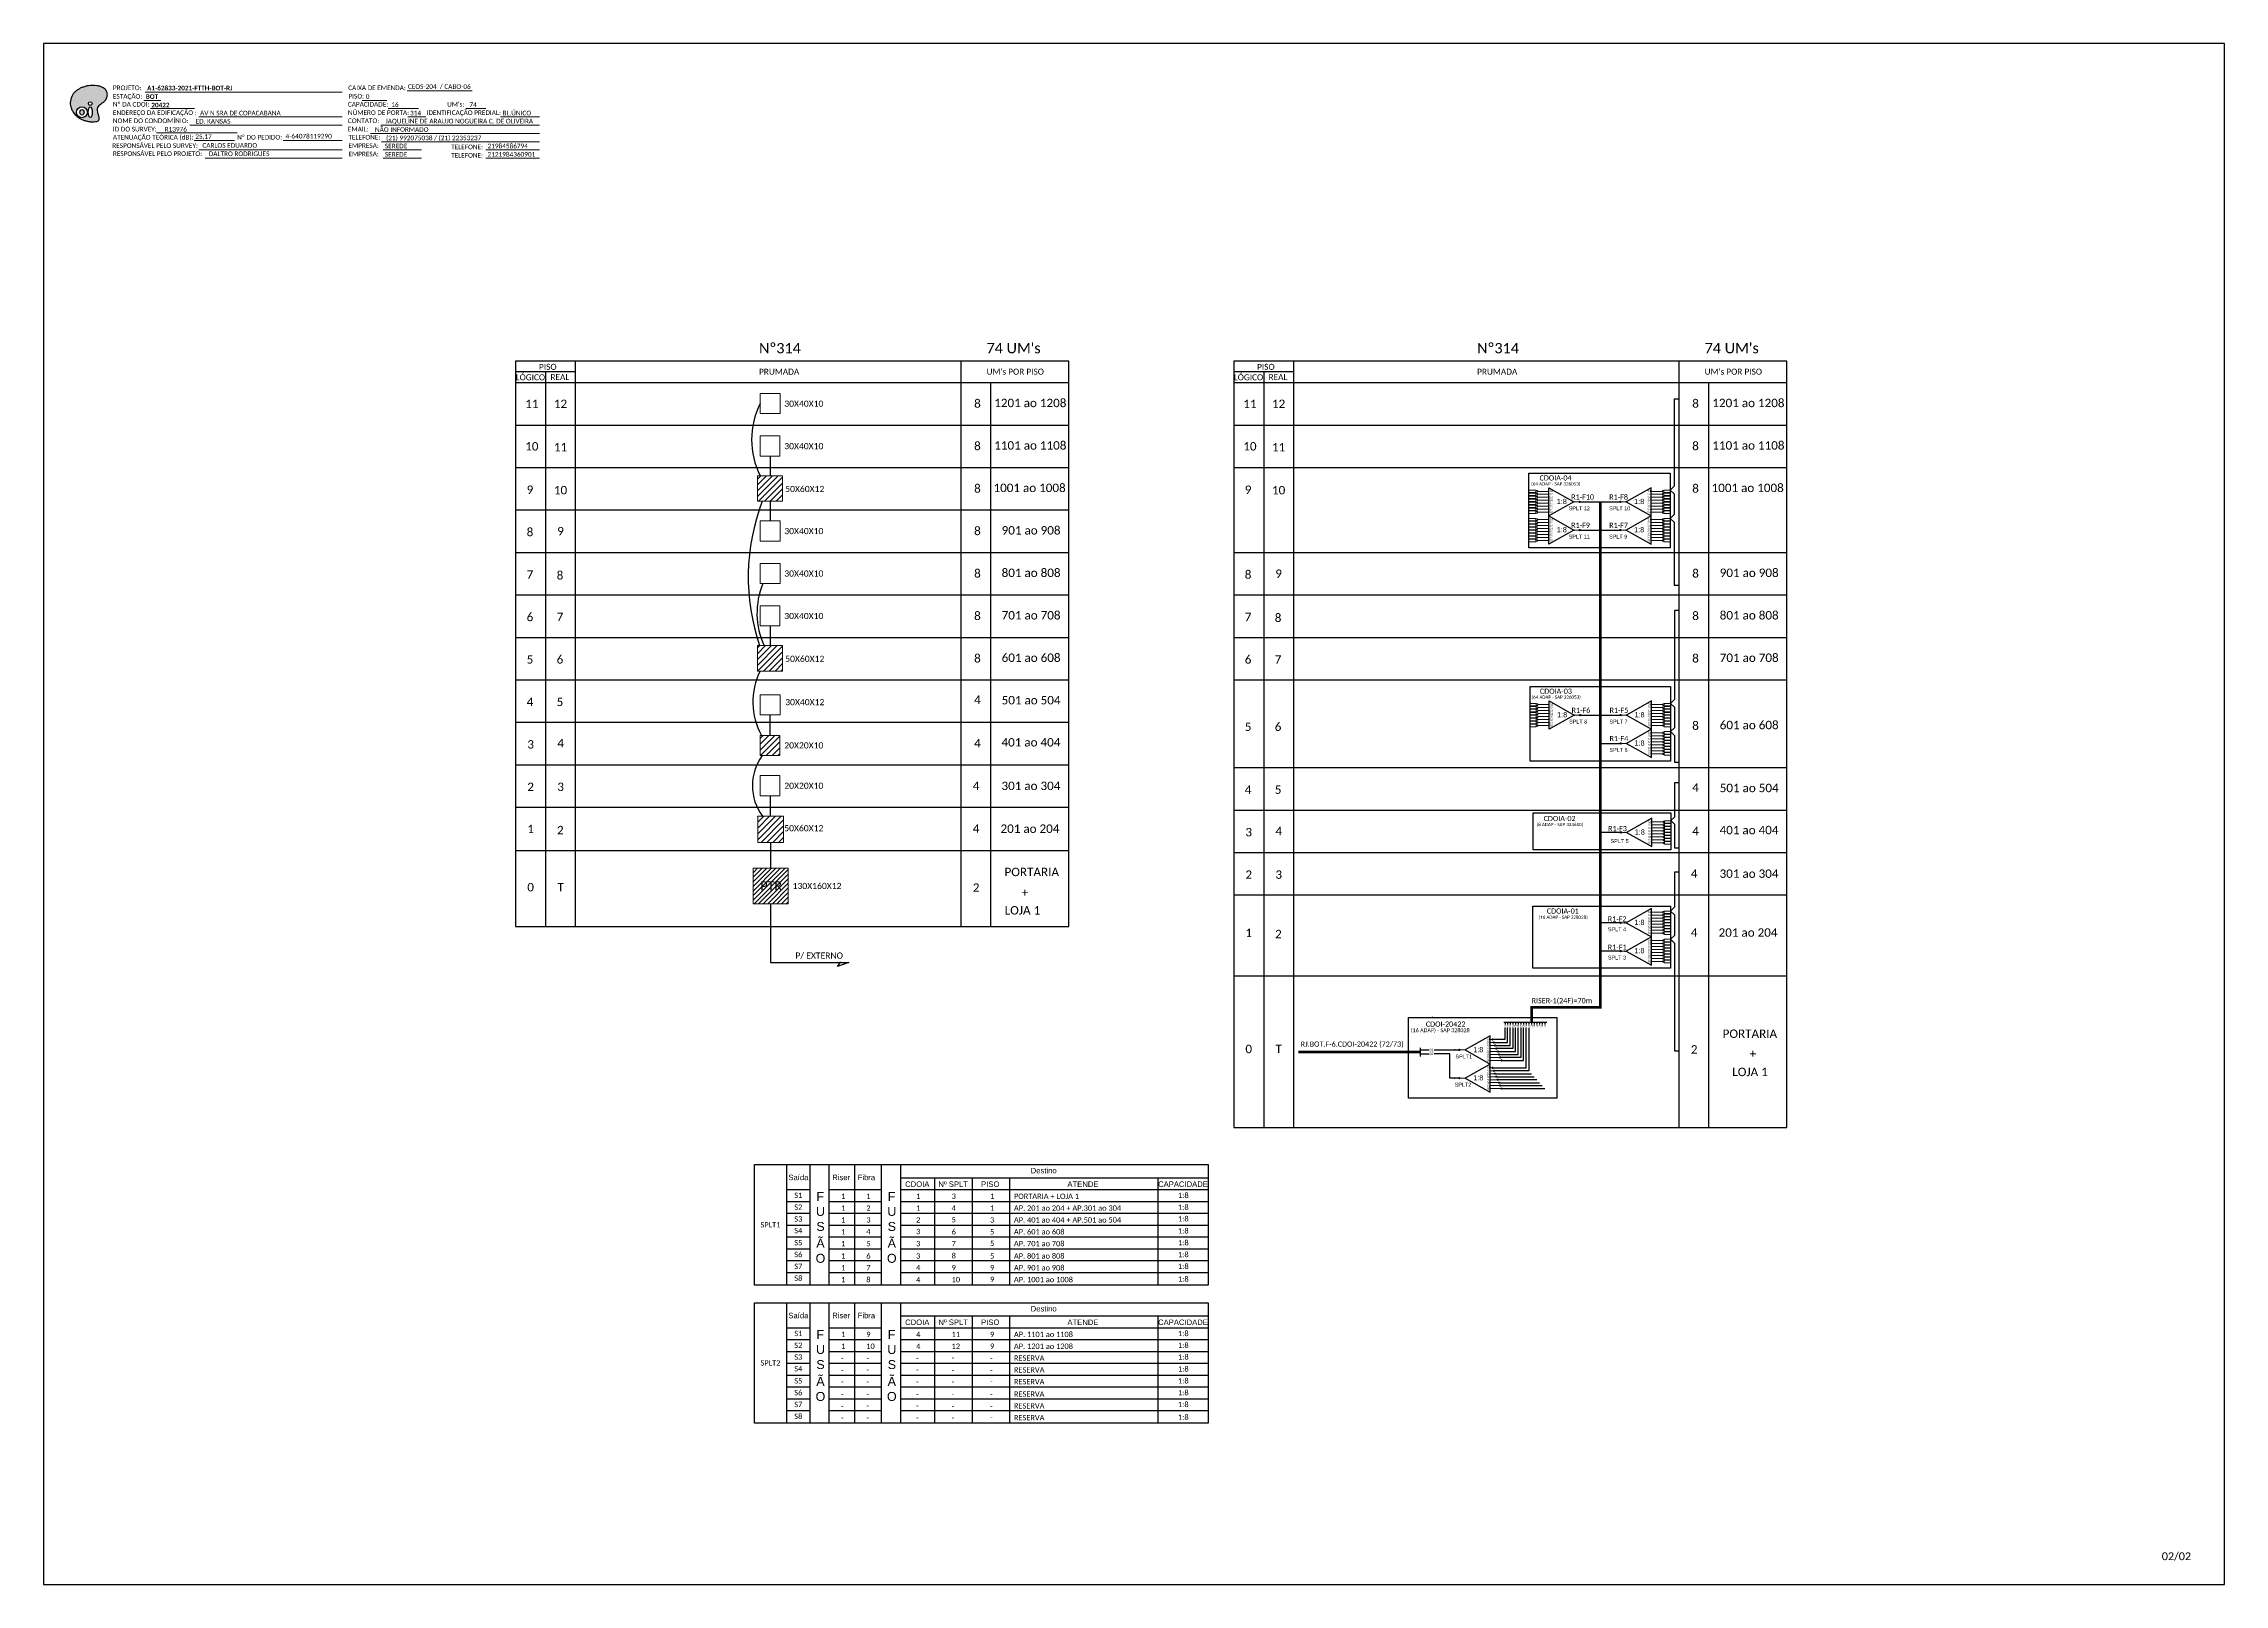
# Model space of a CAD drawing. Header units: metres. Extents: x -1286 to 419, y -500 to 94.
# Drawn here: x -422 to 419, y -500 to 94 of the extents above; entities that cross this region are included whole.
import ezdxf
from ezdxf.enums import TextEntityAlignment as Align

# ---------------------------------------------------------------- set-up
doc = ezdxf.new("R2010")
doc.units = ezdxf.units.M
doc.styles.add('ARIAL', font='arial.ttf')
doc.styles.add('WMF-Calibri0', font='calibri.ttf')
doc.styles.add('WMF-Calibri1', font='calibrib.ttf')
doc.linetypes.add('RESERVA', pattern='A,0.5,-0.15,["RESERVA",Standard,S=0.18,R=0,X=0,Y=-0.1],-1.3', length=1.95)

# ---------------------------------------------------------------- blocks, each defined once
blk = doc.blocks.new('SPLT_1-8_SC-APC')
at = {"color": 1, "lineweight": 0}
blk.add_lwpolyline([(-17.04, -7.55), (-19.26, -7.55)], dxfattribs=at)
at = {"color": 1}
blk.add_lwpolyline([(-7.37, -2.1), (-17.04, -7.55), (-7.37, -13), (-7.37, -2.1)], dxfattribs=at)
at = {"color": 3, "lineweight": 0}
for points in [[(-2.99, -3.51), (-7.37, -3.51)], [(-7.37, -4.66), (-2.99, -4.66)], [(-7.37, -5.82), (-2.99, -5.82)], [(-7.37, -6.97), (-2.99, -6.97)], [(-7.37, -8.12), (-2.99, -8.12)], [(-2.41, -3.02), (-2.41, -4)], [(-2.41, -3.02), (0, -3.02)], [(-2.41, -4), (0, -4)], [(-2.41, -4.17), (-2.41, -5.16)], [(-2.41, -4.17), (0, -4.17)], [(-2.41, -5.16), (0, -5.16)], [(-2.41, -5.32), (-2.41, -6.31)], [(-2.41, -5.32), (0, -5.32)], [(-2.41, -6.31), (0, -6.31)], [(-2.41, -6.48), (-2.41, -7.46)], [(-2.41, -6.48), (0, -6.48)], [(-2.41, -7.46), (0, -7.46)], [(-2.41, -7.63), (-2.41, -8.62)], [(-2.41, -7.63), (0, -7.63)], [(-7.37, -9.28), (-2.99, -9.28)], [(-7.37, -10.43), (-2.99, -10.43)], [(-7.37, -11.58), (-2.99, -11.58)], [(-2.41, -8.62), (0, -8.62)], [(-2.41, -8.78), (-2.41, -9.77)], [(-2.41, -8.78), (0, -8.78)], [(-2.41, -9.77), (0, -9.77)], [(-2.41, -9.94), (-2.41, -10.92)], [(-2.41, -9.94), (0, -9.94)], [(-2.41, -10.92), (0, -10.92)], [(-2.41, -11.09), (-2.41, -12.08)], [(-2.41, -11.09), (0, -11.09)], [(-2.41, -12.08), (0, -12.08)]]:
    blk.add_lwpolyline(points, dxfattribs=at)
for points in [[(-2.99, -3.22), (-2.41, -3.22), (-2.41, -3.8), (-2.99, -3.8)], [(-2.99, -4.38), (-2.41, -4.38), (-2.41, -4.95), (-2.99, -4.95)], [(-2.99, -5.53), (-2.41, -5.53), (-2.41, -6.1), (-2.99, -6.1)], [(-2.99, -6.68), (-2.41, -6.68), (-2.41, -7.26), (-2.99, -7.26)], [(-2.99, -7.84), (-2.41, -7.84), (-2.41, -8.41), (-2.99, -8.41)], [(-2.99, -8.99), (-2.41, -8.99), (-2.41, -9.56), (-2.99, -9.56)], [(-2.99, -10.14), (-2.41, -10.14), (-2.41, -10.72), (-2.99, -10.72)], [(-2.99, -11.3), (-2.41, -11.3), (-2.41, -11.87), (-2.99, -11.87)]]:
    blk.add_lwpolyline(points, close=True, dxfattribs=at)
at = {"color": 1, "style": 'ARIAL'}
for s, height, p in [('1:8', 2, (-13.91, -8.4)), ('S1', 0.75, (-8.74, -3.78)), ('S2', 0.75, (-8.74, -4.97)), ('S3', 0.75, (-8.74, -6.18)), ('S4', 0.75, (-8.74, -7.36)), ('S5', 0.75, (-8.74, -8.57)), ('S6', 0.75, (-8.74, -9.69)), ('S7', 0.75, (-8.74, -10.78)), ('S8', 0.75, (-8.74, -11.9))]:
    blk.add_text(s, height=height, dxfattribs=at).set_placement(p)
blk = doc.blocks.new('SPLITTER_')
blk.add_point((0, 0))
at = {"style": 'ARIAL', "flags": 4}
blk.add_attdef('SPLT', (0, -3.26), '', height=1.5, dxfattribs=at)
blk = doc.blocks.new('SPLT_1-8_SC-APC_ESQ')
at = {"color": 3, "lineweight": 0}
for points in [[(2.41, -3.02), (0, -3.02)], [(2.41, -4), (0, -4)], [(2.41, -4.17), (0, -4.17)], [(2.41, -5.16), (0, -5.16)], [(2.41, -5.32), (0, -5.32)], [(2.41, -6.31), (0, -6.31)], [(2.41, -6.48), (0, -6.48)], [(2.41, -7.46), (0, -7.46)], [(2.41, -7.63), (0, -7.63)], [(2.41, -3.02), (2.41, -4)], [(2.41, -4.17), (2.41, -5.16)], [(2.41, -5.32), (2.41, -6.31)], [(2.41, -6.48), (2.41, -7.46)], [(2.41, -7.63), (2.41, -8.62)], [(2.99, -3.51), (7.37, -3.51)], [(7.37, -4.66), (2.99, -4.66)], [(7.37, -5.82), (2.99, -5.82)], [(7.37, -6.97), (2.99, -6.97)], [(7.37, -8.12), (2.99, -8.12)], [(2.41, -8.62), (0, -8.62)], [(2.41, -8.78), (0, -8.78)], [(2.41, -9.77), (0, -9.77)], [(2.41, -9.94), (0, -9.94)], [(2.41, -10.92), (0, -10.92)], [(2.41, -11.09), (0, -11.09)], [(2.41, -12.08), (0, -12.08)], [(2.41, -8.78), (2.41, -9.77)], [(2.41, -9.94), (2.41, -10.92)], [(2.41, -11.09), (2.41, -12.08)], [(7.37, -9.28), (2.99, -9.28)], [(7.37, -10.43), (2.99, -10.43)], [(7.37, -11.58), (2.99, -11.58)]]:
    blk.add_lwpolyline(points, dxfattribs=at)
for points in [[(2.99, -3.22), (2.41, -3.22), (2.41, -3.8), (2.99, -3.8)], [(2.99, -4.38), (2.41, -4.38), (2.41, -4.95), (2.99, -4.95)], [(2.99, -5.53), (2.41, -5.53), (2.41, -6.1), (2.99, -6.1)], [(2.99, -6.68), (2.41, -6.68), (2.41, -7.26), (2.99, -7.26)], [(2.99, -7.84), (2.41, -7.84), (2.41, -8.41), (2.99, -8.41)], [(2.99, -8.99), (2.41, -8.99), (2.41, -9.56), (2.99, -9.56)], [(2.99, -10.14), (2.41, -10.14), (2.41, -10.72), (2.99, -10.72)], [(2.99, -11.3), (2.41, -11.3), (2.41, -11.87), (2.99, -11.87)]]:
    blk.add_lwpolyline(points, close=True, dxfattribs=at)
at = {"color": 1}
blk.add_lwpolyline([(7.37, -2.1), (17.04, -7.55), (7.37, -13), (7.37, -2.1)], dxfattribs=at)
at = {"color": 1, "lineweight": 0}
blk.add_lwpolyline([(17.04, -7.55), (19.26, -7.55)], dxfattribs=at)
at = {"color": 1, "style": 'ARIAL'}
for s, height, p in [('S5', 0.75, (7.55, -8.57)), ('S3', 0.75, (7.55, -6.18)), ('S4', 0.75, (7.55, -7.36)), ('S2', 0.75, (7.56, -4.97)), ('S1', 0.75, (7.7, -3.78)), ('1:8', 2, (10.45, -8.4)), ('S6', 0.75, (7.55, -9.69)), ('S7', 0.75, (7.55, -10.78)), ('S8', 0.75, (7.55, -11.9))]:
    blk.add_text(s, height=height, dxfattribs=at).set_placement(p)
blk = doc.blocks.new('SPLITTER FUTURO')
blk.add_point((0, 0))
at = {"style": 'ARIAL', "text_generation_flag": 6, "flags": 4}
for tag, p, height in [('SPLT', (-6.22, -4.1), 1.5), ('INSTAL.', (-6.25, -6.09), 1.25)]:
    blk.add_attdef(tag, p, '', height=height, rotation=180, dxfattribs=at)
blk = doc.blocks.new('SPLT_1-8_DIV_DIR')
h = blk.add_hatch(color=3)
h.dxf.hatch_style = 1
edge = h.paths.add_edge_path()
edge.add_arc((12.77, 4.04), 0.242, 0, 360)
h = blk.add_hatch(color=3)
h.dxf.hatch_style = 1
edge = h.paths.add_edge_path()
edge.add_arc((13.27, 2.88), 0.242, 0, 360)
h = blk.add_hatch(color=3)
h.dxf.hatch_style = 1
edge = h.paths.add_edge_path()
edge.add_arc((13.77, 1.73), 0.242, 0, 360)
h = blk.add_hatch(color=3)
h.dxf.hatch_style = 1
edge = h.paths.add_edge_path()
edge.add_arc((14.27, 0.58), 0.242, 0, 360)
h = blk.add_hatch(color=3)
h.dxf.hatch_style = 1
edge = h.paths.add_edge_path()
edge.add_arc((14.77, -0.58), 0.242, 0, 360)
h = blk.add_hatch(color=3)
h.dxf.hatch_style = 1
edge = h.paths.add_edge_path()
edge.add_arc((15.27, -1.73), 0.242, 0, 360)
h = blk.add_hatch(color=3)
h.dxf.hatch_style = 1
edge = h.paths.add_edge_path()
edge.add_arc((15.77, -2.88), 0.242, 0, 360)
h = blk.add_hatch(color=3)
h.dxf.hatch_style = 1
edge = h.paths.add_edge_path()
edge.add_arc((16.27, -4.04), 0.242, 0, 360)
at = {"color": 1, "lineweight": 0}
blk.add_lwpolyline([(2.22, 0), (0, 0)], dxfattribs=at)
at = {"color": 1}
blk.add_lwpolyline([(11.89, 5.45), (2.22, 0), (11.89, -5.45), (11.89, 5.45)], dxfattribs=at)
at = {"color": 7, "lineweight": 0}
for points in [[(12.77, 4.04), (11.89, 4.04)], [(11.89, 2.88), (13.27, 2.88)], [(11.89, 1.73), (13.77, 1.73)], [(11.89, 0.58), (14.27, 0.58)], [(11.89, -0.58), (14.77, -0.58)], [(11.89, -1.73), (15.27, -1.73)], [(11.89, -2.88), (15.77, -2.88)], [(11.89, -4.04), (16.27, -4.04)]]:
    blk.add_lwpolyline(points, dxfattribs=at)
at = {"color": 3}
for centre in [(12.77, 4.04), (13.27, 2.88), (13.77, 1.73), (14.27, 0.58), (14.77, -0.58), (15.27, -1.73), (15.77, -2.88), (16.27, -4.04)]:
    blk.add_circle(centre, 0.242, dxfattribs=at)
at = {"color": 1, "style": 'ARIAL'}
for s, height, p in [('1:8', 2, (5.35, -0.85)), ('S1', 0.75, (10.52, 3.77)), ('S2', 0.75, (10.52, 2.58)), ('S3', 0.75, (10.52, 1.37)), ('S4', 0.75, (10.52, 0.19)), ('S5', 0.75, (10.52, -1.02)), ('S6', 0.75, (10.52, -2.14)), ('S7', 0.75, (10.52, -3.24)), ('S8', 0.75, (10.52, -4.36))]:
    blk.add_text(s, height=height, dxfattribs=at).set_placement(p)
blk = doc.blocks.new('LEG_CDO64_DIR')
blk.add_point((0, 0))
at = {"color": 1, "style": 'WMF-Calibri0', "flags": 4}
blk.add_attdef('MODELO', text='', height=1.5, dxfattribs=at).set_placement((-1.52, -5.5), align=Align.CENTER)
blk.add_attdef('CDO', (-2.62, -3.57), '', height=2, dxfattribs=at)
blk = doc.blocks.new('OI')
h = blk.add_hatch(color=40)
edge = h.paths.add_edge_path()
edge.add_spline(control_points=[(4.35, -0.67), (3.92, -0.99), (3.26, -1.5), (2.81, -2.59), (2.9, -3.5), (3.06, -4.27), (3.31, -4.85), (3.37, -5.39), (3.4, -5.88), (3.2, -6.4), (2.54, -6.61), (1.65, -6.63), (0.55, -6.67), (-0.56, -6.42), (-1.61, -6.14), (-2.77, -5.61), (-3.92, -4.77), (-4.89, -3.7), (-5.34, -2.65), (-5.6, -1.94), (-5.85, -0.96), (-5.71, 0.47), (-5.1, 2.02), (-4.14, 3.02), (-3.3, 3.61), (-2.37, 4.16), (-1.36, 4.44), (-0.56, 4.7), (0.79, 4.85), (2.24, 4.97), (3.79, 4.57), (4.67, 4.21), (5.44, 3.65), (5.76, 2.99), (6.03, 2.21), (6.01, 1.46), (5.72, 0.64), (5.31, 0.08), (4.88, -0.38), (4.51, -0.55), (4.35, -0.67)], knot_values=[0, 0, 0, 0, 1.60434, 2.417191, 3.427595, 4.282808, 4.776746, 5.304182, 5.888771, 6.258406, 6.858137, 7.79129, 8.986195, 10.124242, 11.187857, 12.242908, 13.953784, 15.414161, 16.515391, 17.349188, 17.675853, 19.552021, 21.515531, 22.568638, 23.63245, 24.621084, 25.782718, 26.745347, 27.142653, 29.870543, 31.004649, 31.921532, 32.709589, 33.801391, 34.042471, 35.192333, 35.971461, 36.628871, 37.254359, 37.836911, 37.836911, 37.836911, 37.836911], degree=3, periodic=0)
h.paths.add_polyline_path([(1.13, -0.87, -1), (-0.04, -0.87, -1)], flags=16)
edge = h.paths.add_edge_path(flags=16)
edge.add_ellipse((0.56, -3.59), major_axis=(-0.02, 1.71), ratio=0.361305, start_angle=0, end_angle=360)
h.paths.add_polyline_path([(-0.36, -3.62, -1), (-3.8, -3.62, -1)], flags=16)
edge = h.paths.add_edge_path(flags=0)
edge.add_ellipse((-2.08, -3.62), major_axis=(0, 0.885), ratio=0.758294, start_angle=0, end_angle=360)
at = {"color": 40}
for centre, radius in [((-2.08, -3.62), 1.72), ((0.54, -0.87), 0.587)]:
    blk.add_circle(centre, radius, dxfattribs=at)
blk.add_ellipse((-2.08, -3.62), major_axis=(0, 0.885), ratio=0.758294, start_param=-3.141592653589792, end_param=3.141592653589792, dxfattribs=at)
blk.add_ellipse((0.56, -3.59), major_axis=(-0.02, 1.71), ratio=0.361305, dxfattribs=at)
at = {"color": 40, "start_tangent": (-0.800898, -0.598801), "end_tangent": (-0.800898, -0.598801)}
blk.add_spline([(4.35, -0.67), (3.2, -1.78), (2.9, -2.54), (2.92, -3.55), (3.12, -4.38), (3.28, -4.85), (3.37, -5.37), (3.35, -5.95), (3.2, -6.29), (2.66, -6.55), (1.73, -6.63), (0.54, -6.62), (-0.58, -6.41), (-1.6, -6.11), (-2.56, -5.67), (-3.95, -4.67), (-4.89, -3.56), (-5.37, -2.56), (-5.64, -1.78), (-5.72, -1.46), (-5.63, 0.42), (-4.84, 2.22), (-4.13, 2.99), (-3.27, 3.62), (-2.4, 4.09), (-1.3, 4.47), (-0.37, 4.72), (0.02, 4.77), (2.75, 4.8), (3.85, 4.53), (4.69, 4.16), (5.31, 3.68), (5.85, 2.73), (5.93, 2.5), (5.94, 1.35), (5.67, 0.62), (5.29, 0.08), (4.84, -0.36), (4.35, -0.67)], degree=3, dxfattribs=at)

msp = doc.modelspace()

# ---------------------------------------------------------------- hatches: boundary and pattern name
h = msp.add_hatch()
h.set_pattern_fill('LINE', color=1, scale=0.5, angle=45)
h.set_pattern_definition([(45, (-35.2874, 0), (-1.122532, 1.122532), [])])
h.paths.add_polyline_path([(-137.44, -72.4), (-147.12, -72.4), (-147.12, -82.21), (-137.44, -82.21)])
h.paths.add_polyline_path([(-137.44, -137.88), (-147.12, -137.88), (-147.12, -147.7), (-137.44, -147.7)])
h.paths.add_polyline_path([(-138.45, -180.28), (-146.11, -180.28), (-146.11, -172.51), (-138.45, -172.51)])
h.paths.add_polyline_path([(-137.1, -203.69), (-147.01, -203.69), (-147.01, -213.73), (-137.1, -213.73)])
h = msp.add_hatch(color=3)
h.dxf.hatch_style = 1
edge = h.paths.add_edge_path()
edge.add_arc((169.92, -82.45), 0.256, 0, 360)
h = msp.add_hatch(color=3)
h.dxf.hatch_style = 1
edge = h.paths.add_edge_path()
edge.add_arc((185.63, -82.45), 0.256, 0, 360)
h = msp.add_hatch(color=3)
h.dxf.hatch_style = 1
edge = h.paths.add_edge_path()
edge.add_arc((169.92, -93.35), 0.256, 0, 360)
h = msp.add_hatch(color=3)
h.dxf.hatch_style = 1
edge = h.paths.add_edge_path()
edge.add_arc((185.63, -93.35), 0.256, 0, 360)
h = msp.add_hatch(color=3)
h.dxf.hatch_style = 1
edge = h.paths.add_edge_path()
edge.add_arc((170.06, -164.68), 0.256, 0, 360)
h = msp.add_hatch(color=3)
h.dxf.hatch_style = 1
edge = h.paths.add_edge_path()
edge.add_arc((185.77, -164.68), 0.256, 0, 360)
h = msp.add_hatch(color=3)
h.dxf.hatch_style = 1
edge = h.paths.add_edge_path()
edge.add_arc((185.77, -175.58), 0.256, 0, 360)
h = msp.add_hatch(color=3)
h.dxf.hatch_style = 1
edge = h.paths.add_edge_path()
edge.add_arc((185.85, -209.9), 0.242, 0, 360)
h = msp.add_hatch()
h.set_pattern_fill('ANSI31', color=1, scale=10, style=0)
h.set_pattern_definition([(45, (-760.4621, -621.381), (-0.8838835, 0.8838835), [])])
h.paths.add_polyline_path([(-148.84, -237.42), (-135.27, -237.42), (-135.27, -223.66), (-148.84, -223.66)])
h.paths.add_polyline_path([(-146.84, -233.06), (-136.76, -233.06), (-136.76, -227.91), (-146.84, -227.91)], flags=24)
h = msp.add_hatch(color=3)
h.dxf.hatch_style = 1
edge = h.paths.add_edge_path()
edge.add_arc((185.75, -244.74), 0.256, 0, 360)
h = msp.add_hatch(color=3)
h.dxf.hatch_style = 1
edge = h.paths.add_edge_path()
edge.add_arc((185.75, -255.64), 0.256, 0, 360)
h = msp.add_hatch(color=3)
h.dxf.hatch_style = 1
edge = h.paths.add_edge_path()
edge.add_arc((123.58, -293.78), 0.256, 0, 360)
h = msp.add_hatch(color=3)
h.dxf.hatch_style = 1
edge = h.paths.add_edge_path()
edge.add_arc((123.58, -304.65), 0.256, 0, 360)

# ---------------------------------------------------------------- linework, layer by layer
at = {"color": 5}
msp.add_line((185.85, -209.9), (177.53, -209.9), dxfattribs=at)
at = {"color": 252, "linetype": 'RESERVA', "true_color": 0x939598}
for p, q in [((137.57, -302.93), (151.4, -302.93)), ((137.79, -304.08), (152.4, -304.08)), ((153.45, -305.24), (138.29, -305.24)), ((138.83, -306.39), (154.5, -306.39)), ((139.33, -307.54), (155.5, -307.54)), ((156.5, -308.7), (139.79, -308.7))]:
    msp.add_line(p, q, dxfattribs=at)
for p, q in [((-148.22, -337.98), (26.62, -337.98)), ((-148.22, -384.43), (-148.22, -337.98)), ((-135.97, -337.98), (-135.97, -384.43)), ((-126.91, -337.98), (-126.91, -384.43)), ((-119.47, -384.43), (-119.47, -337.98)), ((-109.75, -337.98), (-109.75, -384.43)), ((-99.39, -337.98), (-99.39, -384.43)), ((-91.94, -337.98), (-91.94, -384.43)), ((-91.94, -343.05), (26.62, -343.05)), ((-78.84, -343.05), (-78.84, -384.43)), ((-64.38, -343.05), (-64.38, -384.43)), ((-49.96, -343.05), (-49.96, -384.43)), ((7.32, -343.05), (7.32, -384.43)), ((26.62, -337.98), (26.62, -384.43)), ((-135.97, -347.61), (-126.91, -347.61)), ((-135.97, -352.17), (-126.91, -352.17)), ((-119.47, -347.61), (-99.39, -347.61)), ((-119.47, -352.17), (-99.39, -352.17)), ((-91.94, -347.61), (26.62, -347.61)), ((-91.94, -352.17), (26.62, -352.17)), ((-135.97, -356.73), (-126.91, -356.73)), ((-135.97, -361.3), (-126.91, -361.3)), ((-119.47, -356.73), (-99.39, -356.73)), ((-119.47, -361.3), (-99.39, -361.3)), ((-91.94, -356.73), (26.62, -356.73)), ((-91.94, -361.3), (26.62, -361.3)), ((-135.97, -365.86), (-126.91, -365.86)), ((-119.47, -365.86), (-99.39, -365.86)), ((-91.94, -365.86), (26.62, -365.86)), ((-135.97, -370.42), (-126.91, -370.42)), ((-135.97, -374.98), (-126.91, -374.98)), ((-119.47, -370.42), (-99.39, -370.42)), ((-119.47, -374.98), (-99.39, -374.98)), ((-91.94, -370.42), (26.62, -370.42)), ((-91.94, -374.98), (26.62, -374.98)), ((26.62, -384.43), (-148.22, -384.43)), ((-135.97, -379.54), (-126.91, -379.54)), ((-119.47, -379.54), (-99.39, -379.54)), ((-91.94, -379.54), (26.62, -379.54)), ((-148.22, -391.23), (26.62, -391.23)), ((-148.22, -437.68), (-148.22, -391.23)), ((-135.97, -391.23), (-135.97, -437.68)), ((-126.91, -391.23), (-126.91, -437.68)), ((-119.47, -437.68), (-119.47, -391.23)), ((-109.75, -391.23), (-109.75, -437.68)), ((-99.39, -391.23), (-99.39, -437.68)), ((-91.94, -391.23), (-91.94, -437.68)), ((26.62, -391.23), (26.62, -437.68)), ((-135.97, -400.86), (-126.91, -400.86)), ((-119.47, -400.86), (-99.39, -400.86)), ((-91.94, -396.3), (26.62, -396.3)), ((-91.94, -400.86), (26.62, -400.86)), ((-78.84, -396.3), (-78.84, -437.68)), ((-64.38, -396.3), (-64.38, -437.68)), ((-49.96, -396.3), (-49.96, -437.68)), ((7.32, -396.3), (7.32, -437.68)), ((-135.97, -405.42), (-126.91, -405.42)), ((-135.97, -409.98), (-126.91, -409.98)), ((-119.47, -405.42), (-99.39, -405.42)), ((-119.47, -409.98), (-99.39, -409.98)), ((-91.94, -405.42), (26.62, -405.42)), ((-91.94, -409.98), (26.62, -409.98)), ((-135.97, -414.55), (-126.91, -414.55)), ((-135.97, -419.11), (-126.91, -419.11)), ((-119.47, -414.55), (-99.39, -414.55)), ((-119.47, -419.11), (-99.39, -419.11)), ((-91.94, -414.55), (26.62, -414.55)), ((-91.94, -419.11), (26.62, -419.11)), ((-135.97, -423.67), (-126.91, -423.67)), ((-135.97, -428.23), (-126.91, -428.23)), ((-119.47, -423.67), (-99.39, -423.67)), ((-119.47, -428.23), (-99.39, -428.23)), ((-91.94, -423.67), (26.62, -423.67)), ((-91.94, -428.23), (26.62, -428.23)), ((-135.97, -432.79), (-126.91, -432.79)), ((-119.47, -432.79), (-99.39, -432.79)), ((-91.94, -432.79), (26.62, -432.79)), ((26.62, -437.68), (-148.22, -437.68))]:
    msp.add_line(p, q)
msp.add_lwpolyline([(-422.42, -499.81), (418.58, -499.81), (418.58, 94.19), (-422.42, 94.19)], close=True)
at = {"color": 7, "lineweight": 0}
for points in [[(-282.24, 76.01), (-257.11, 76.01)], [(-383.83, 72.24), (-377.28, 72.24)], [(-383.31, 75.52), (-307.34, 75.52)], [(-381.17, 69.17), (-364.2, 69.17)], [(-299.54, 72.28), (-290.06, 72.28)], [(-289.5, 69.17), (-277.88, 69.17)], [(-259.55, 69.17), (-251.89, 69.17)], [(-378.85, 59.75), (-347.8, 59.75)], [(-366.01, 62.82), (-307.34, 62.82)], [(-362.6, 65.93), (-307.34, 65.93)], [(-296.42, 59.58), (-231.15, 59.58)], [(-292.38, 62.82), (-231.15, 62.82)], [(-281.91, 65.93), (-274.97, 65.93)], [(-246.21, 65.93), (-231.18, 65.93)], [(-364.31, 56.79), (-348.8, 56.79)], [(-362.6, 53.23), (-307.34, 53.23)], [(-330.08, 56.79), (-307.32, 56.79)], [(-292.13, 56.34), (-231.15, 56.34)], [(-291.53, 53.23), (-276.73, 53.23)], [(-251.92, 53.23), (-231.15, 53.23)], [(-360.11, 49.99), (-307.34, 49.99)], [(-291.53, 49.99), (-276.73, 49.99)], [(-251.92, 49.99), (-231.15, 49.99)]]:
    msp.add_lwpolyline(points, dxfattribs=at)
at = {"color": 0}
for points in [[(-27.09, -28.26), (-240.4, -28.26)], [(-217.25, -32.37), (-240.4, -32.37)], [(249.84, -28.26), (36.53, -28.26)], [(59.67, -32.37), (36.53, -32.37)]]:
    msp.add_lwpolyline(points, dxfattribs=at)
for points in [[(-240.4, -28.26), (-240.4, -36.48)], [(-228.83, -32.37), (-228.83, -36.48)], [(-217.25, -36.48), (-217.25, -28.26)], [(-68.68, -28.26), (-68.68, -36.48)], [(-27.09, -36.48), (-27.09, -28.26)], [(36.53, -28.26), (36.53, -36.48)], [(48.1, -32.37), (48.1, -36.48)], [(59.67, -36.48), (59.67, -28.26)], [(208.25, -28.26), (208.25, -36.48)], [(249.84, -36.48), (249.84, -28.26)], [(-240.4, -36.48), (-27.09, -36.48)], [(-240.4, -36.48), (-27.09, -36.48)], [(-240.4, -36.48), (-240.4, -246.18), (-27.09, -246.18), (-27.09, -36.48)], [(-228.83, -36.48), (-228.83, -246.18)], [(-217.25, -246.18), (-217.25, -36.48)], [(-68.68, -36.48), (-68.68, -246.18)], [(-57.1, -246.18), (-57.1, -36.48)], [(36.53, -36.48), (249.84, -36.48)], [(36.53, -36.48), (249.84, -36.48)], [(36.53, -36.48), (36.53, -323.65), (249.84, -323.65), (249.84, -36.48)], [(48.1, -36.48), (48.1, -323.65)], [(59.67, -323.65), (59.67, -36.48)], [(208.25, -36.48), (208.25, -323.65)], [(219.82, -323.65), (219.82, -36.48)], [(-240.4, -52.85), (-27.09, -52.85)], [(36.53, -52.85), (249.84, -52.85)], [(-240.4, -69.22), (-27.09, -69.22)], [(36.53, -69.22), (249.84, -69.22)], [(-240.4, -85.6), (-27.09, -85.6)], [(-240.4, -101.97), (-27.09, -101.97)], [(36.53, -101.97), (249.84, -101.97)], [(-240.4, -118.34), (-27.09, -118.34)], [(36.53, -118.34), (249.84, -118.34)], [(-240.4, -134.71), (-27.09, -134.71)], [(36.53, -134.71), (249.84, -134.71)], [(-240.4, -151.08), (-27.09, -151.08)], [(36.53, -151.08), (249.84, -151.08)], [(-240.4, -167.46), (-27.09, -167.46)], [(-240.4, -183.83), (-27.09, -183.83)], [(36.53, -184.92), (249.84, -184.92)], [(-240.4, -200.2), (-27.09, -200.2)], [(36.53, -201.29), (249.84, -201.29)], [(-240.4, -216.88), (-27.09, -216.88)], [(36.53, -217.66), (249.84, -217.66)], [(36.53, -234.03), (249.84, -234.03)], [(36.53, -265.25), (249.84, -265.25)]]:
    msp.add_lwpolyline(points)
at = {"lineweight": 0}
for points in [[(-138.44, -40.69), (-146.11, -40.69), (-146.11, -48.46), (-138.44, -48.46)], [(-138.45, -57.07), (-146.11, -57.07), (-146.11, -64.83), (-138.45, -64.83)], [(-138.44, -89.81), (-146.11, -89.81), (-146.11, -97.58), (-138.44, -97.58)], [(-138.44, -106.18), (-146.11, -106.18), (-146.11, -113.95), (-138.44, -113.95)], [(-138.45, -122.55), (-146.11, -122.55), (-146.11, -130.32), (-138.45, -130.32)], [(-138.44, -164.6), (-146.11, -164.6), (-146.11, -156.83), (-138.44, -156.83)], [(-138.45, -188), (-146.11, -188), (-146.11, -195.77), (-138.45, -195.77)]]:
    msp.add_lwpolyline(points, close=True, dxfattribs=at)
at = {"color": 3}
for points in [[(-146.11, -44.58, 0.238449), (-146.09, -72.4)], [(-145.32, -82.21, 0.174549), (-146.3, -137.88)], [(-145, -113.95, 0.212283), (-144.56, -137.88)], [(-146.15, -147.7, 0.243402), (-145.6, -172.51)], [(-145.38, -180.28, 0.322779), (-145.24, -203.69)]]:
    msp.add_lwpolyline(points, format="xyb", dxfattribs=at)
for points in [[(208.09, -42.84), (206.44, -42.84), (206.43, -76.41), (204.86, -77.92), (206.43, -79.43), (206.43, -87.31), (204.86, -88.82), (206.43, -90.32), (206.43, -114.57), (208.08, -114.57)], [(-142.28, -64.83), (-142.28, -72.4)], [(-142.27, -82.25), (-142.27, -89.81)], [(208.23, -124.31), (206.58, -124.31), (206.57, -158.64), (205, -160.15), (206.57, -161.66), (206.57, -169.54), (205, -171.05), (206.57, -172.56), (206.57, -182.83), (208.22, -182.83)], [(-142.28, -130.32), (-142.28, -137.88)], [(-142.27, -172.51), (-142.27, -164.6)], [(208.34, -215.95), (206.68, -215.95), (206.68, -206.88), (205.11, -205.37), (206.68, -203.87), (206.68, -190.71), (208.33, -190.71)], [(-142.28, -195.77), (-142.28, -203.69)], [(-142.06, -213.73), (-142.06, -223.66)], [(208.2, -225.24), (206.55, -225.24), (206.54, -238.7), (204.98, -240.21), (206.54, -241.72), (206.54, -249.6), (204.98, -251.11), (206.54, -252.62), (206.54, -294.13), (208.19, -294.13)], [(108.6, -293.77), (111.76, -293.78)], [(113.83, -293.78), (123.58, -293.78)]]:
    msp.add_lwpolyline(points, dxfattribs=at)
at = {"color": 1, "lineweight": 0}
for points in [[(-137.44, -72.4), (-147.12, -72.4), (-147.12, -82.21), (-137.44, -82.21)], [(-137.44, -137.88), (-147.12, -137.88), (-147.12, -147.7), (-137.44, -147.7)], [(-138.45, -180.28), (-146.11, -180.28), (-146.11, -172.51), (-138.45, -172.51)], [(-137.1, -203.69), (-147.01, -203.69), (-147.01, -213.73), (-137.1, -213.73)], [(-148.84, -223.66), (-135.27, -223.66), (-135.27, -237.42), (-148.84, -237.42)]]:
    msp.add_lwpolyline(points, close=True, dxfattribs=at)
at = {"color": 1}
for points in [[(150.4, -71.4), (204.89, -71.4), (204.89, -100.22), (150.4, -100.22)], [(150.8, -153.63), (205.03, -153.63), (205.03, -182.45), (150.8, -182.45)], [(151.99, -202.36), (205.11, -202.36), (205.11, -216.67), (151.99, -216.67)], [(151.85, -238.31), (204.98, -238.31), (204.98, -262.2), (151.85, -262.2)], [(103.96, -281.24), (161.19, -281.24), (161.19, -312.32), (103.96, -312.32)]]:
    msp.add_lwpolyline(points, close=True, dxfattribs=at)
at = {"color": 5, "const_width": 1}
msp.add_lwpolyline([(177.93, -82.45), (177.93, -277.32), (151.43, -277.32), (151.43, -283.06)], dxfattribs=at)
at = {"color": 5}
for points in [[(169.92, -82.45), (185.6, -82.45)], [(169.92, -93.35), (185.6, -93.35)], [(170.06, -164.68), (185.74, -164.68)], [(177.9, -175.58), (185.74, -175.58)], [(185.72, -244.74), (177.87, -244.74)], [(185.72, -255.64), (177.87, -255.64)], [(141.13, -285.22), (141.13, -289.74), (136.35, -289.74)], [(136.57, -300.62), (149.35, -300.62), (149.35, -285.22)], [(150.35, -285.22), (150.35, -301.78), (136.76, -301.78)], [(137.07, -290.89), (142.12, -290.89), (142.12, -285.22)], [(137.57, -292.05), (143.18, -292.05), (143.18, -285.22)], [(144.18, -285.22), (144.18, -293.2), (137.85, -293.2)], [(138.57, -294.35), (145.23, -294.35), (145.23, -285.22)], [(139.06, -295.5), (146.23, -295.5), (146.23, -285.22)], [(147.28, -285.22), (147.28, -296.66), (139.35, -296.66)], [(140.06, -297.8), (148.28, -297.81), (148.28, -285.21)], [(140.64, -283.12), (157.26, -283.12)], [(141.24, -283.12), (141.24, -284)], [(142.17, -283.12), (142.17, -284)], [(143.09, -283.12), (143.09, -284)], [(144.18, -283.12), (144.18, -284)], [(145.23, -283.12), (145.23, -284)], [(146.23, -283.12), (146.23, -284)], [(147.28, -283.12), (147.28, -284)], [(148.28, -283.12), (148.28, -284)], [(149.35, -283.12), (149.35, -284)], [(150.35, -283.12), (150.35, -284)], [(151.4, -283.12), (151.4, -284)], [(152.4, -283.12), (152.4, -284)], [(153.45, -283.12), (153.45, -284)], [(154.45, -283.12), (154.45, -284)], [(155.5, -283.12), (155.5, -284)], [(156.5, -283.12), (156.5, -284)]]:
    msp.add_lwpolyline(points, dxfattribs=at)
at = {"color": 1}
for points in [[(-142.06, -237.42), (-142.06, -260.06), (-111.92, -260.06)], [(-116.33, -261.65), (-114.93, -259.82)], [(-111.92, -260.06), (-116.33, -261.65)], [(108.6, -296.28), (108.6, -292.93)]]:
    msp.add_lwpolyline(points, dxfattribs=at)
at = {"color": 1, "const_width": 1}
msp.add_lwpolyline([(61.48, -294.6), (108.6, -294.6)], dxfattribs=at)
at = {"color": 2}
for points in [[(108.6, -295.24), (111.76, -295.24)], [(123.58, -304.65), (119.89, -304.65), (119.89, -295.24), (113.83, -295.24)]]:
    msp.add_lwpolyline(points, dxfattribs=at)
at = {"color": 3}
for centre, radius in [((169.92, -82.45), 0.256), ((185.63, -82.45), 0.256), ((169.92, -93.35), 0.256), ((185.63, -93.35), 0.256), ((170.06, -164.68), 0.256), ((185.77, -164.68), 0.256), ((185.77, -175.58), 0.256), ((185.85, -209.9), 0.242), ((185.75, -244.74), 0.256), ((185.75, -255.64), 0.256), ((123.58, -293.78), 0.256), ((123.58, -304.65), 0.256)]:
    msp.add_circle(centre, radius, dxfattribs=at)

# ---------------------------------------------------------------- block references
at = {"color": 7, "xscale": 1.213923925163967, "yscale": 1.213923925163967, "zscale": 1.213923925163967, "rotation": 0.1532896023949059}
msp.add_blockref('OI', (-405.12, 72.14), dxfattribs=at)
for p in [(150.66, -74.9), (150.66, -85.8), (150.8, -157.13)]:
    msp.add_blockref('SPLT_1-8_SC-APC_ESQ', p)
ref = msp.add_blockref('SPLITTER_', (167.69, -82.44))
ref.add_attrib('SPLT', 'SPLT 12', (165.72, -85.7), dxfattribs={"height": 1.5, "style": 'ARIAL'})
ref = msp.add_blockref('SPLITTER_', (187.84, -82.44), dxfattribs=dict(xscale=-1))
ref.add_attrib('SPLT', 'SPLT 10', (181.3, -85.7), dxfattribs={"height": 1.5, "style": 'ARIAL'})
at = {"color": 3}
for p in [(204.86, -74.9), (204.86, -85.8), (205, -157.13), (205, -168.03), (205.11, -202.36), (204.98, -237.19), (204.98, -248.09)]:
    msp.add_blockref('SPLT_1-8_SC-APC', p, dxfattribs=at)
ref = msp.add_blockref('SPLITTER_', (167.69, -93.34))
ref.add_attrib('SPLT', 'SPLT 11', (165.72, -96.6), dxfattribs={"height": 1.5, "style": 'ARIAL'})
ref = msp.add_blockref('SPLITTER_', (187.84, -93.34), dxfattribs=dict(xscale=-1))
ref.add_attrib('SPLT', 'SPLT 9', (181.3, -96.6), dxfattribs={"height": 1.5, "style": 'ARIAL'})
ref = msp.add_blockref('SPLITTER_', (167.83, -164.67))
ref.add_attrib('SPLT', 'SPLT 8', (165.86, -167.93), dxfattribs={"height": 1.5, "style": 'ARIAL'})
ref = msp.add_blockref('SPLITTER_', (187.97, -164.67), dxfattribs=dict(xscale=-1))
ref.add_attrib('SPLT', 'SPLT 7', (181.44, -167.93), dxfattribs={"height": 1.5, "style": 'ARIAL'})
ref = msp.add_blockref('SPLITTER_', (187.97, -175.57), dxfattribs=dict(xscale=-1))
ref.add_attrib('SPLT', 'SPLT 6', (181.44, -178.83), dxfattribs={"height": 1.5, "style": 'ARIAL'})
ref = msp.add_blockref('SPLITTER FUTURO', (188.08, -209.9))
ref.add_attrib('SPLT', 'SPLT 5', (181.86, -214), dxfattribs={"height": 1.5, "rotation": 180, "style": 'ARIAL', "text_generation_flag": 6})
ref = msp.add_blockref('SPLITTER_', (187.36, -244.74), dxfattribs=dict(xscale=-1))
ref.add_attrib('SPLT', 'SPLT 4', (180.83, -248), dxfattribs={"height": 1.5, "style": 'ARIAL'})
ref = msp.add_blockref('SPLITTER_', (187.36, -255.64), dxfattribs=dict(xscale=-1))
ref.add_attrib('SPLT', 'SPLT 3', (180.83, -258.9), dxfattribs={"height": 1.5, "style": 'ARIAL'})
ref = msp.add_blockref('LEG_CDO64_DIR', (113.25, -281.24))
ref.add_attrib('CDO', 'CDOI-20422', (110.63, -284.81), dxfattribs={"color": 1, "height": 2, "style": 'WMF-Calibri0'})
ref.add_attrib('MODELO', '(16 ADAP) - SAP 328028', dxfattribs={"color": 1, "height": 1.5, "style": 'WMF-Calibri0'}).set_placement((116.16, -286.93), align=Align.CENTER)
ref = msp.add_blockref('SPLITTER_', (121.76, -293.78))
ref.add_attrib('SPLT', 'SPLT1', (122.06, -297.04), dxfattribs={"height": 1.5, "style": 'ARIAL'})
at = {"xscale": 0.9982254764087685, "yscale": 0.9982254764087685, "zscale": 0.9982254764087685}
for p in [(123.58, -293.78), (123.58, -304.65)]:
    msp.add_blockref('SPLT_1-8_DIV_DIR', p, dxfattribs=at)
ref = msp.add_blockref('SPLITTER_', (121.74, -304.65))
ref.add_attrib('SPLT', 'SPLT2', (121.76, -307.91), dxfattribs={"height": 1.5, "style": 'ARIAL'})

# ---------------------------------------------------------------- texts
at = {"color": 7, "lineweight": 0, "style": 'WMF-Calibri0'}
for s, height, p in [('PROJETO:', 1.793, (-395.71, 76.26)), ('CAIXA DE EMENDA:', 1.7927, (-304.96, 76.26)), ('ESTAÇÃO:', 1.793, (-395.71, 72.98)), ('ENDEREÇO DA EDIFICAÇÃO :', 1.7927, (-395.71, 66.68)), ('Nº DA CDOI:', 1.7927, (-395.71, 69.91)), ('CAPACIDADE:', 1.7927, (-305.07, 69.91)), ('NÚMERO DE PORTA:', 1.7927, (-305.07, 66.68)), ('PISO:', 1.793, (-304.89, 73.03)), ('IDENTIFICAÇÃO PREDIAL:', 1.7927, (-274.7, 66.68)), ("UM's:", 1.793, (-266.82, 69.91)), ('ATENUAÇÃO TEÓRICA (dB):', 1.7927, (-395.71, 57.21)), ('NOME DO CONDOMÍNIO:', 1.7927, (-395.71, 63.56)), ('ID DO SURVEY:', 1.7927, (-395.71, 60.33)), ('Nº DO PEDIDO:', 1.7927, (-347.79, 57.21)), ('CONTATO:', 1.793, (-305.07, 63.56)), ('EMAIL:', 1.793, (-305.07, 60.33)), ('TELEFONE:', 1.793, (-304.88, 57.21)), ('RESPONSÁVEL PELO SURVEY:', 1.7927, (-395.96, 53.98)), ('RESPONSÁVEL PELO PROJETO:', 1.7927, (-395.71, 50.87)), ('EMPRESA:', 1.793, (-304.88, 53.98)), ('EMPRESA:', 1.793, (-304.88, 50.74)), ('TELEFONE:', 1.793, (-265.28, 53.47)), ('TELEFONE:', 1.793, (-265.28, 50.24))]:
    msp.add_text(s, height=height, dxfattribs=at).set_placement(p)
at = {"color": 7}
for s, height, style, p in [('A1-62833-2021-FTTH-BOT-RJ', 1.7927, 'WMF-Calibri1', (-382.52, 76.17)), ('CEOS-204  / CABO-06', 1.7927, 'WMF-Calibri0', (-281.95, 76.76)), ('BOT', 1.793, 'WMF-Calibri1', (-383.03, 72.89)), ('AV N SRA DE COPACABANA', 1.7927, 'WMF-Calibri0', (-362.09, 66.52)), ('0', 1.79, 'WMF-Calibri0', (-298.19, 72.88)), ('16', 1.793, 'WMF-Calibri0', (-288.32, 69.79)), ('314', 1.793, 'WMF-Calibri0', (-281.1, 66.53)), ('74', 1.793, 'WMF-Calibri0', (-258.2, 69.77)), ('BL.ÚNICO', 1.793, 'WMF-Calibri0', (-245.46, 66.53)), ('R13976', 1.793, 'WMF-Calibri0', (-375.75, 60.28)), ('25,17', 1.793, 'WMF-Calibri0', (-363.94, 57.45)), ('ED. KANSAS', 1.793, 'WMF-Calibri0', (-363.81, 63.39)), ('4-64078119290', 1.7927, 'WMF-Calibri0', (-329.14, 57.62)), ('NÃO INFORMADO', 1.7927, 'WMF-Calibri0', (-294.64, 60.18)), ('JAQUELINE DE ARAUJO NOGUEIRA C. DE OLIVEIRA', 1.7927, 'WMF-Calibri0', (-290.6, 63.42)), ('(21) 992075038 / (21) 22353237', 1.7927, 'WMF-Calibri0', (-290.35, 56.94)), ('CARLOS EDUARDO', 1.7927, 'WMF-Calibri0', (-361.2, 54.07)), ('DALTRO RODRIGUES', 1.7927, 'WMF-Calibri0', (-358.71, 50.83)), ('SEREDE', 1.793, 'WMF-Calibri0', (-290.82, 53.83)), ('SEREDE', 1.793, 'WMF-Calibri0', (-290.82, 50.59)), ('21984586794', 1.7927, 'WMF-Calibri0', (-251.22, 53.83)), ('2121984360901', 1.7927, 'WMF-Calibri0', (-251.22, 50.59)), ('30X40X10', 2.373, 'WMF-Calibri0', (-136.79, -45.79)), ('1201 ao 1208', 3.24, 'WMF-Calibri0', (-55.83, -45.95)), ('1201 ao 1208', 3.24, 'WMF-Calibri0', (221.1, -45.95)), ('1101 ao 1108', 3.24, 'WMF-Calibri0', (-55.83, -62.32)), ('1101 ao 1108', 3.24, 'WMF-Calibri0', (221.1, -62.32)), ('30X40X10', 2.373, 'WMF-Calibri0', (-136.8, -62.17)), ('1001 ao 1008', 3.24, 'WMF-Calibri0', (-56.11, -78.69)), ('1001 ao 1008', 3.24, 'WMF-Calibri0', (220.81, -78.69)), ('50X60X12', 2.373, 'WMF-Calibri0', (-136.43, -78.68)), ('30X40X10', 2.373, 'WMF-Calibri0', (-136.79, -94.91)), ('901 ao 908', 3.24, 'WMF-Calibri0', (-52.97, -95.06)), ('30X40X10', 2.373, 'WMF-Calibri0', (-136.79, -111.28)), ('801 ao 808', 3.24, 'WMF-Calibri0', (-52.97, -111.43)), ('901 ao 908', 3.24, 'WMF-Calibri0', (223.96, -111.43)), ('30X40X10', 2.373, 'WMF-Calibri0', (-136.8, -127.65)), ('701 ao 708', 3.24, 'WMF-Calibri0', (-52.97, -127.81)), ('801 ao 808', 3.24, 'WMF-Calibri0', (223.96, -127.81)), ('50X60X12', 2.373, 'WMF-Calibri0', (-136.43, -144.17)), ('601 ao 608', 3.24, 'WMF-Calibri0', (-52.97, -144.18)), ('701 ao 708', 3.24, 'WMF-Calibri0', (223.96, -144.18)), ('30X40X12', 2.373, 'WMF-Calibri0', (-136.43, -160.85)), ('501 ao 504', 3.24, 'WMF-Calibri0', (-52.97, -160.55)), ('601 ao 608', 3.24, 'WMF-Calibri0', (223.96, -170.12)), ('20X20X10', 2.373, 'WMF-Calibri0', (-136.8, -177.54)), ('401 ao 404', 3.24, 'WMF-Calibri0', (-53.03, -176.78)), ('20X20X10', 2.373, 'WMF-Calibri0', (-136.8, -193.1)), ('301 ao 304', 3.24, 'WMF-Calibri0', (-53.03, -193.57)), ('501 ao 504', 3.24, 'WMF-Calibri0', (223.96, -194.39)), ('50X60X12', 2.373, 'WMF-Calibri0', (-136.8, -209.47)), ('201 ao 204', 3.24, 'WMF-Calibri0', (-53.4, -210.08)), ('401 ao 404', 3.24, 'WMF-Calibri0', (223.9, -210.62)), ('PORTARIA', 3.24, 'WMF-Calibri0', (-51.86, -226.76)), ('301 ao 304', 3.24, 'WMF-Calibri0', (223.9, -227.41)), ('PTR', 3.433, 'WMF-Calibri0', (-145.98, -232.19)), ('130X160X12', 2.373, 'WMF-Calibri0', (-133.57, -231.73)), ('+', 3.24, 'WMF-Calibri0', (-45.24, -234.73)), ('LOJA 1 ', 3.24, 'WMF-Calibri0', (-51.8, -241.56)), ('201 ao 204', 3.24, 'WMF-Calibri0', (223.52, -250.12)), ('P/ EXTERNO', 2.373, 'WMF-Calibri0', (-132.5, -258.57)), ('PORTARIA', 3.24, 'WMF-Calibri0', (225.07, -289.13)), ('+', 3.24, 'WMF-Calibri0', (235.52, -296.83)), ('LOJA 1 ', 3.24, 'WMF-Calibri0', (228.79, -303.86)), ('1', 2.06, 'WMF-Calibri0', (-114.87, -351.21)), ('1', 2.06, 'WMF-Calibri0', (-105.16, -351.21)), ('1', 2.06, 'WMF-Calibri0', (-85.96, -351.21)), ('3', 2.06, 'WMF-Calibri0', (-72.25, -351.21)), ('1', 2.06, 'WMF-Calibri0', (-57.43, -351.21)), ('PORTARIA + LOJA 1 ', 2.0606, 'WMF-Calibri0', (-48.23, -351.21)), ('1', 2.06, 'WMF-Calibri0', (-114.87, -355.77)), ('1', 2.06, 'WMF-Calibri0', (-114.87, -360.33)), ('2', 2.06, 'WMF-Calibri0', (-105.16, -355.77)), ('3', 2.06, 'WMF-Calibri0', (-105.16, -360.33)), ('2', 2.06, 'WMF-Calibri0', (-85.96, -360.33)), ('1', 2.06, 'WMF-Calibri0', (-85.96, -355.77)), ('4', 2.06, 'WMF-Calibri0', (-72.25, -355.77)), ('5', 2.06, 'WMF-Calibri0', (-72.25, -360.24)), ('3', 2.06, 'WMF-Calibri0', (-57.43, -360.33)), ('1', 2.06, 'WMF-Calibri0', (-57.43, -355.77)), ('AP. 201 ao 204 + AP.301 ao 304', 2.0606, 'WMF-Calibri0', (-48.23, -355.77)), ('AP. 401 ao 404 + AP.501 ao 504', 2.0606, 'WMF-Calibri0', (-48.23, -360.33)), ('1', 2.06, 'WMF-Calibri0', (-114.87, -364.9)), ('1', 2.06, 'WMF-Calibri0', (-114.87, -369.46)), ('4', 2.06, 'WMF-Calibri0', (-105.16, -364.81)), ('5', 2.06, 'WMF-Calibri0', (-105.16, -369.46)), ('3', 2.06, 'WMF-Calibri0', (-85.96, -364.81)), ('3', 2.06, 'WMF-Calibri0', (-85.96, -369.46)), ('6', 2.06, 'WMF-Calibri0', (-72.25, -364.9)), ('7', 2.06, 'WMF-Calibri0', (-72.25, -369.46)), ('5', 2.06, 'WMF-Calibri0', (-57.43, -364.9)), ('5', 2.06, 'WMF-Calibri0', (-57.43, -369.37)), ('AP. 601 ao 608', 2.0606, 'WMF-Calibri0', (-48.23, -364.9)), ('AP. 701 ao 708', 2.0606, 'WMF-Calibri0', (-48.23, -369.46)), ('1', 2.06, 'WMF-Calibri0', (-114.87, -374.22)), ('1', 2.06, 'WMF-Calibri0', (-114.87, -378.78)), ('6', 2.06, 'WMF-Calibri0', (-105.16, -374.22)), ('7', 2.06, 'WMF-Calibri0', (-105.16, -378.69)), ('4', 2.06, 'WMF-Calibri0', (-85.96, -378.69)), ('3', 2.06, 'WMF-Calibri0', (-85.96, -374.22)), ('8', 2.06, 'WMF-Calibri0', (-72.25, -374.13)), ('9', 2.06, 'WMF-Calibri0', (-72.25, -378.78)), ('5', 2.06, 'WMF-Calibri0', (-57.43, -374.22)), ('9', 2.06, 'WMF-Calibri0', (-57.43, -378.78)), ('AP. 801 ao 808', 2.0606, 'WMF-Calibri0', (-48.23, -374.22)), ('AP. 901 ao 908', 2.0606, 'WMF-Calibri0', (-48.23, -378.78)), ('1', 2.06, 'WMF-Calibri0', (-114.87, -383.34)), ('8', 2.06, 'WMF-Calibri0', (-105.16, -383.34)), ('4', 2.06, 'WMF-Calibri0', (-85.96, -383.34)), ('10', 2.061, 'WMF-Calibri0', (-72.25, -383.34)), ('9', 2.06, 'WMF-Calibri0', (-57.43, -383.25)), ('AP. 1001 ao 1008', 2.0606, 'WMF-Calibri0', (-48.23, -383.34)), ('1', 2.06, 'WMF-Calibri0', (-114.87, -404.46)), ('9', 2.06, 'WMF-Calibri0', (-105.16, -404.46)), ('4', 2.06, 'WMF-Calibri0', (-85.96, -404.46)), ('11', 2.061, 'WMF-Calibri0', (-72.25, -404.46)), ('9', 2.06, 'WMF-Calibri0', (-57.43, -404.46)), ('AP. 1101 ao 1108', 2.0606, 'WMF-Calibri0', (-48.23, -404.46)), ('1', 2.06, 'WMF-Calibri0', (-114.87, -409.02)), ('10', 2.061, 'WMF-Calibri0', (-105.16, -409.02)), ('4', 2.06, 'WMF-Calibri0', (-85.96, -409.02)), ('12', 2.061, 'WMF-Calibri0', (-72.25, -409.02)), ('9', 2.06, 'WMF-Calibri0', (-57.43, -409.02)), ('AP. 1201 ao 1208', 2.0606, 'WMF-Calibri0', (-48.23, -409.02)), ('RESERVA', 2.061, 'WMF-Calibri0', (-48.23, -413.58)), ('-', 2.06, 'WMF-Calibri0', (-114.87, -413.58)), ('-', 2.06, 'WMF-Calibri0', (-114.87, -418.15)), ('-', 2.06, 'WMF-Calibri0', (-105.16, -413.58)), ('-', 2.06, 'WMF-Calibri0', (-105.16, -418.06)), ('-', 2.06, 'WMF-Calibri0', (-85.96, -413.58)), ('-', 2.06, 'WMF-Calibri0', (-85.96, -418.06)), ('-', 2.06, 'WMF-Calibri0', (-72.25, -413.49)), ('-', 2.06, 'WMF-Calibri0', (-72.25, -418.15)), ('-', 2.06, 'WMF-Calibri0', (-57.43, -413.58)), ('-', 2.06, 'WMF-Calibri0', (-57.43, -418.15)), ('RESERVA', 2.061, 'WMF-Calibri0', (-48.23, -418.15)), ('-', 2.06, 'WMF-Calibri0', (-114.87, -422.71)), ('-', 2.06, 'WMF-Calibri0', (-114.87, -427.47)), ('-', 2.06, 'WMF-Calibri0', (-105.16, -422.71)), ('-', 2.06, 'WMF-Calibri0', (-105.16, -427.47)), ('-', 2.06, 'WMF-Calibri0', (-85.96, -422.71)), ('-', 2.06, 'WMF-Calibri0', (-85.96, -427.47)), ('-', 2.06, 'WMF-Calibri0', (-72.25, -422.71)), ('-', 2.06, 'WMF-Calibri0', (-72.25, -427.38)), ('-', 2.06, 'WMF-Calibri0', (-57.43, -422.62)), ('-', 2.06, 'WMF-Calibri0', (-57.43, -427.47)), ('RESERVA', 2.061, 'WMF-Calibri0', (-48.23, -422.71)), ('RESERVA', 2.061, 'WMF-Calibri0', (-48.23, -427.47)), ('-', 2.06, 'WMF-Calibri0', (-114.87, -432.03)), ('-', 2.06, 'WMF-Calibri0', (-114.87, -436.59)), ('-', 2.06, 'WMF-Calibri0', (-105.16, -431.94)), ('-', 2.06, 'WMF-Calibri0', (-105.16, -436.59)), ('-', 2.06, 'WMF-Calibri0', (-85.96, -431.94)), ('-', 2.06, 'WMF-Calibri0', (-85.96, -436.59)), ('-', 2.06, 'WMF-Calibri0', (-72.25, -432.03)), ('-', 2.06, 'WMF-Calibri0', (-72.25, -436.59)), ('-', 2.06, 'WMF-Calibri0', (-57.43, -432.03)), ('-', 2.06, 'WMF-Calibri0', (-57.43, -436.5)), ('RESERVA', 2.061, 'WMF-Calibri0', (-48.23, -432.03)), ('RESERVA', 2.061, 'WMF-Calibri0', (-48.23, -436.59))]:
    msp.add_text(s, height=height, dxfattribs=dict(at, style=style)).set_placement(p)
at = {"color": 7, "style": 'WMF-Calibri1'}
msp.add_text('20422', height=1.793, dxfattribs=at).set_placement((-377.38, 69.6), align=Align.CENTER)
at = {"color": 0, "style": 'WMF-Calibri0'}
for s, height, p in [('Nº314', 4, (-146.53, -25.22)), ("74 UM's", 4, (-58.79, -25.19)), ('Nº314', 4, (130.4, -25.22)), ("74 UM's", 4, (218.14, -25.19)), ('  LÓGICO', 2.3, (-241.98, -35.59)), ('     PISO', 2.3, (-235.44, -31.56)), ('    REAL', 2.3, (-230.22, -35.53)), ('PRUMADA', 2.3, (-146.53, -33.45)), ("UM's POR PISO", 2.3, (-58.79, -33.42)), ('  LÓGICO', 2.3, (34.95, -35.59)), ('     PISO', 2.3, (41.49, -31.56)), ('    REAL', 2.3, (46.71, -35.53)), ('PRUMADA', 2.3, (130.4, -33.45)), ("UM's POR PISO", 2.3, (218.14, -33.42))]:
    msp.add_text(s, height=height, dxfattribs=at).set_placement(p)
at = {"color": 7, "style": 'WMF-Calibri0'}
for s, p in [('11', (-234.15, -44.71)), ('12', (-223.08, -44.66)), ('11', (42.78, -44.71)), ('12', (53.85, -44.66)), ('10', (-234.15, -61.04)), ('11', (-223.08, -61.37)), ('10', (42.78, -61.04)), ('11', (53.85, -61.37)), ('10', (-223.08, -77.96)), ('10', (53.85, -77.96)), ('9', (-223.08, -93.77)), ('9', (53.85, -110.14))]:
    msp.add_text(s, height=3.24, dxfattribs=at).set_placement(p, align=Align.MIDDLE_CENTER)
at = {"color": 1, "style": 'WMF-Calibri0'}
for s, p in [('(64 ADAP - SAP 326053)', (160.74, -76.14)), ('(64 ADAP - SAP 326053)', (160.88, -158.37)), ('(8 ADAP - SAP 324610)', (162.33, -207.48)), ('(16 ADAP - SAP 328028)', (163.59, -243.22))]:
    msp.add_text(s, height=1.25, dxfattribs=at).set_placement(p, align=Align.CENTER)
for s, p in [('CDOIA-04', (154.48, -74.23)), ('CDOIA-03', (154.62, -156.47)), ('CDOIA-02', (156.03, -205.55)), ('CDOIA-01', (157.28, -241.21)), ('RJ.BOT.F-6.CDOI-20422 (72/73)', (62.36, -292.52))]:
    msp.add_text(s, height=2, dxfattribs=at).set_placement(p)
at = {"color": 5, "style": 'WMF-Calibri0'}
for s, p in [('R1-F10', (166.67, -81.58)), ('R1-F8', (181.34, -81.58)), ('R1-F9', (166.67, -92.48)), ('R1-F7', (181.34, -92.48)), ('R1-F6', (166.81, -163.81)), ('R1-F5', (181.47, -163.81)), ('R1-F4', (181.47, -174.71)), ('R1-F3', (180.92, -209.43)), ('R1-F2', (180.78, -244.26)), ('R1-F1', (180.78, -255.16)), ('RISER-1(24F)=70m', (151.43, -275.76))]:
    msp.add_text(s, height=2, dxfattribs=at).set_placement(p)
at = {"style": 'ARIAL'}
for s, p in [('01', (141.24, -284.6)), ('02', (142.16, -284.6)), ('03', (143.08, -284.6)), ('04', (144.17, -284.6)), ('05', (145.22, -284.6)), ('06', (146.22, -284.6)), ('07', (147.27, -284.6)), ('08', (148.27, -284.6)), ('09', (149.34, -284.6)), ('10', (150.34, -284.6)), ('11', (151.39, -284.6)), ('12', (152.39, -284.6)), ('13', (153.44, -284.6)), ('14', (154.44, -284.6)), ('15', (155.49, -284.6)), ('16', (156.49, -284.6))]:
    msp.add_text(s, height=0.6, rotation=90, dxfattribs=at).set_placement(p, align=Align.MIDDLE_CENTER)
for s, height, p in [('01', 1, (112.76, -293.78)), ('02', 1, (112.76, -295.24)), ('Saída', 2.115, (-131.35, -342.91)), ('Riser', 2.115, (-114.85, -342.91)), ('Fibra', 2.115, (-105.13, -342.91)), ('CDOIA', 2.115, (-85.5, -345.51)), ('Nº SPLT', 2.115, (-71.67, -345.51)), ('PISO', 2.115, (-57.35, -345.51)), ('Destino', 2.115, (-36.75, -340.28)), ('ATENDE', 2.115, (-21.61, -345.51)), ('CAPACIDADE', 2.115, (16.97, -345.51)), ('Saída', 2.115, (-131.35, -396.16)), ('Riser', 2.115, (-114.85, -396.16)), ('Fibra', 2.115, (-105.13, -396.16)), ('Destino', 2.115, (-36.75, -393.53)), ('CDOIA', 2.115, (-85.5, -398.76)), ('Nº SPLT', 2.115, (-71.67, -398.76)), ('PISO', 2.115, (-57.35, -398.76)), ('ATENDE', 2.115, (-21.61, -398.76)), ('CAPACIDADE', 2.115, (16.97, -398.76))]:
    msp.add_text(s, height=height, dxfattribs=at).set_placement(p, align=Align.MIDDLE_CENTER)
at = {"linetype": 'Continuous', "style": 'ARIAL'}
for s, p in [('F', (-124.39, -351.98)), ('F', (-96.88, -351.98)), ('S', (-124.43, -363.54)), ('U', (-124.57, -357.73)), ('S', (-96.91, -363.54)), ('U', (-97.05, -357.73)), ('Ã', (-124.44, -370.03)), ('Ã', (-96.93, -370.03)), ('O', (-124.71, -375.83)), ('O', (-97.2, -375.83)), ('F', (-124.39, -405.23)), ('F', (-96.88, -405.23)), ('U', (-124.57, -410.98)), ('U', (-97.05, -410.98)), ('Ã', (-124.44, -423.28)), ('S', (-124.43, -416.79)), ('Ã', (-96.93, -423.28)), ('S', (-96.91, -416.79)), ('O', (-124.71, -429.08)), ('O', (-97.2, -429.08))]:
    msp.add_text(s, height=3.45, dxfattribs=at).set_placement(p)
at = {"style": 'WMF-Calibri0'}
msp.add_text('02/02', height=3, dxfattribs=at).set_placement((394.44, -490.46))
at = {"color": 7, "style": 'WMF-Calibri0'}
for tag, flags, p in [('8', 4, (-62.3, -44.55)), ('8', 4, (214.63, -44.55)), ('8', 4, (-62.3, -60.92)), ('8', 4, (214.63, -60.92)), ('8', 4, (-62.3, -77.3)), ('8', 4, (214.63, -77.3)), ('9', 4, (-234.86, -77.8)), ('9', 4, (42.07, -77.8)), ('8', 4, (-234.86, -94.1)), ('8', 4, (-62.3, -93.67)), ('7', 4, (-234.86, -110.48)), ('8', 4, (-223.29, -110.78)), ('8', 4, (-62.3, -110.04)), ('8', 4, (42.07, -110.48)), ('8', 4, (214.63, -110.04)), ('6', 4, (-234.86, -126.85)), ('7', 4, (-223.29, -126.83)), ('8', 4, (-62.3, -126.41)), ('7', 4, (42.07, -126.85)), ('8', 4, (53.64, -127.15)), ('8', 4, (214.63, -126.41)), ('5', 4, (-234.86, -143.22)), ('6', 4, (-223.29, -143.21)), ('8', 4, (-62.3, -142.78)), ('6', 4, (42.07, -143.22)), ('7', 4, (53.64, -143.21)), ('8', 4, (214.63, -142.78)), ('4', 4, (-234.86, -159.59)), ('5', 4, (-223.29, -159.58)), ('4', 4, (-62.3, -158.74)), ('5', 4, (42.07, -169.16)), ('6', 4, (53.64, -169.15)), ('8', 4, (214.63, -168.73)), ('3', 4, (-234.61, -175.96)), ('4', 4, (-223.04, -175.53)), ('4', 4, (-62.3, -175.53)), ('2', 4, (-234.61, -192.33)), ('3', 4, (-223.04, -192.32)), ('4', 4, (-62.82, -191.93)), ('4', 4, (42.07, -193.43)), ('5', 4, (53.64, -193.41)), ('4', 4, (214.63, -192.58)), ('1', 4, (-234.61, -208.56)), ('2', 4, (-223.17, -209.01)), ('4', 4, (-62.82, -208.44)), ('3', 4, (42.32, -209.8)), ('4', 4, (53.89, -209.37)), ('4', 4, (214.63, -209.36)), ('2', 4, (42.32, -226.17)), ('3', 4, (53.89, -226.16)), ('4', 4, (214.11, -225.77)), ('0', 4, (-234.61, -231.02)), ('T', 12, (-223.04, -230.98)), ('2', 4, (-62.82, -231.19)), ('1', 4, (42.32, -248.6)), ('2', 4, (53.76, -249.06)), ('4', 4, (214.11, -248.48)), ('0', 4, (42.32, -293.39)), ('T', 12, (53.89, -293.35)), ('2', 4, (214.11, -293.56))]:
    msp.add_attdef(tag, text='XX', height=3.24, dxfattribs=dict(at, flags=flags)).set_placement(p, align=Align.MIDDLE_CENTER)
at = {"color": 7, "lineweight": 0, "style": 'WMF-Calibri0', "flags": 8}
for tag, p, s in [('S1', (-132.93, -350.85), 'S1'), ('1:8', (15.04, -350.85), '1:8'), ('1:8', (15.04, -355.41), '1:8'), ('SPLT1', (-145.97, -362.2), 'XX'), ('S2', (-132.93, -355.41), 'S2'), ('S3', (-132.93, -359.97), 'S3'), ('1:8', (15.04, -359.88), '1:8'), ('S4', (-132.93, -364.44), 'S4'), ('S5', (-132.93, -369.1), 'S5'), ('1:8', (15.04, -364.53), '1:8'), ('1:8', (15.04, -369.1), '1:8'), ('S6', (-132.93, -373.66), 'S6'), ('S7', (-132.93, -378.22), 'S7'), ('1:8', (15.04, -373.66), '1:8'), ('1:8', (15.04, -378.22), '1:8'), ('S8', (-132.93, -382.78), 'S8'), ('1:8', (15.04, -383.11), '1:8'), ('S1', (-132.93, -404.1), 'S1'), ('1:8', (15.04, -404.1), '1:8'), ('S2', (-132.93, -408.66), 'S2'), ('S3', (-132.93, -413.22), 'S3'), ('1:8', (15.04, -408.66), '1:8'), ('1:8', (15.04, -413.13), '1:8'), ('SPLT2', (-145.97, -415.45), 'XX'), ('S4', (-132.93, -417.69), 'S4'), ('S5', (-132.93, -422.35), 'S5'), ('1:8', (15.04, -417.78), '1:8'), ('1:8', (15.04, -422.35), '1:8'), ('S6', (-132.93, -426.91), 'S6'), ('1:8', (15.04, -426.91), '1:8'), ('S7', (-132.93, -431.47), 'S7'), ('S8', (-132.93, -436.03), 'S8'), ('1:8', (15.04, -431.47), '1:8'), ('1:8', (15.04, -436.36), '1:8')]:
    msp.add_attdef(tag, p, s, height=2.061, dxfattribs=at)

doc.saveas('drawing.dxf')
